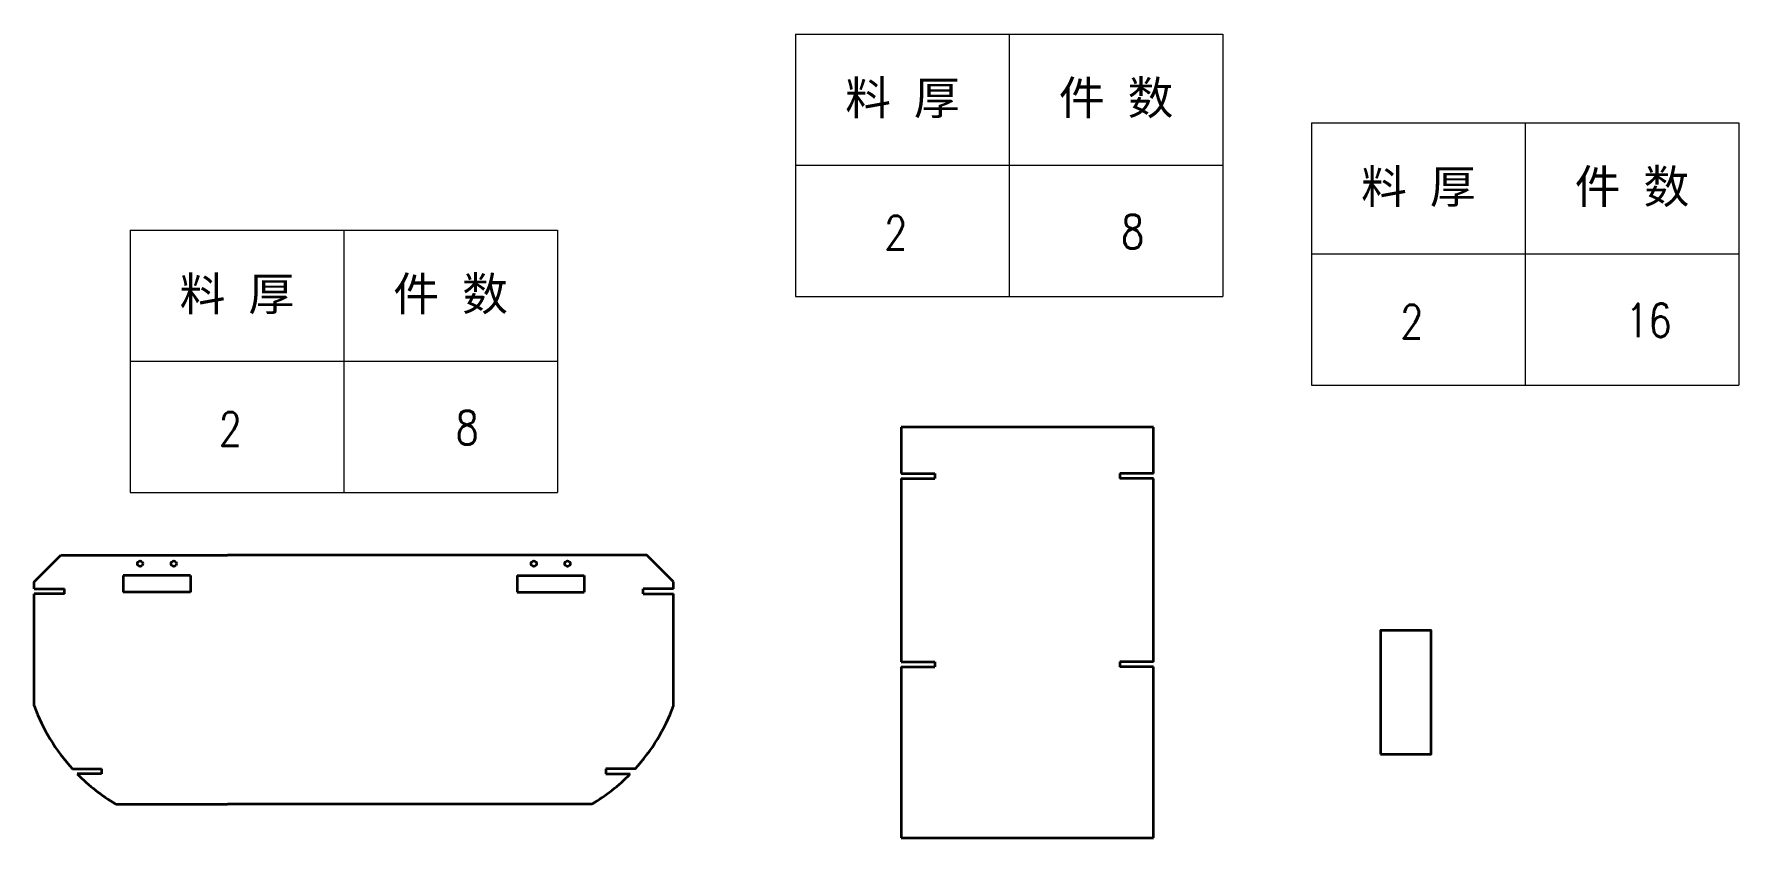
# Model space of a CAD drawing. Header units: millimetres. Extents: x 1333 to 190452, y -42879 to -5704.
# Drawn here: x 176481 to 177494, y -22119 to -21641 of the extents above; entities that cross this region are included whole.
import ezdxf
from ezdxf.enums import TextEntityAlignment as Align

# ---------------------------------------------------------------- set-up
doc = ezdxf.new("R2010")
doc.units = ezdxf.units.MM
doc.header["$LTSCALE"] = 0.5
doc.layers.add('标注线', color=3, linetype='Continuous', lineweight=18)
doc.layers.add('粗实线', color=7, linetype='Continuous', lineweight=35)
doc.styles.add('DIM', font='romans.shx', dxfattribs={"width": 0.8, "bigfont": 'bigfont.shx'})
doc.styles.get("Standard").update_dxf_attribs({"font": 'simplex.shx'})

# ---------------------------------------------------------------- blocks, each defined once
blk = doc.blocks.new('*T483')
at = {"color": 0, "linetype": 'ByBlock', "lineweight": -2, "transparency": 16777216}
for p, q in [((0, 0), (127, 0)), ((0, 0), (0, -78)), ((63.5, 0), (63.5, -78)), ((127, 0), (127, -78)), ((0, -39), (127, -39)), ((0, -78), (127, -78))]:
    blk.add_line(p, q, dxfattribs=at)
at = {"color": 0, "transparency": 16777216, "char_height": 10, "width": 60.5, "attachment_point": 5}
for s, insert in [('{\\fSimSun|b0|i0|c134|p2;料 厚}', (31.75, -19.5)), ('{\\fSimSun|b0|i0|c134|p2;件 数}', (95.25, -19.5))]:
    blk.add_mtext(s, dxfattribs=dict(at, insert=insert))
blk = doc.blocks.new('拆图参数')
blk.add_blockref('*T483', (-63.5, 78))
at = {"style": 'DIM', "width": 0.8}
blk.add_attdef('6', text='', height=10, dxfattribs=at).set_placement((-37.13, 18.91), align=Align.MIDDLE_LEFT)
blk.add_attdef('1', text='', height=10, dxfattribs=at).set_placement((36.65, 19.27), align=Align.MIDDLE_CENTER)

msp = doc.modelspace()

# ---------------------------------------------------------------- linework, layer by layer
at = {"layer": '粗实线'}
for p, q in [((177146.446, -21874.392), (176996.446, -21874.392)), ((176996.446, -21874.392), (176996.446, -21901.942)), ((177146.446, -21901.942), (177146.446, -21874.392)), ((176996.446, -21901.942), (177016.446, -21901.942)), ((177016.446, -21901.942), (177016.446, -21904.942)), ((177126.446, -21901.942), (177126.446, -21904.942)), ((177146.446, -21901.942), (177126.446, -21901.942)), ((176996.446, -21904.942), (177016.446, -21904.942)), ((176996.446, -21904.942), (176996.446, -22013.982)), ((177146.446, -21904.942), (177126.446, -21904.942)), ((177146.446, -22013.982), (177146.446, -21904.942)), ((176481.224, -21966.361), (176497.052, -21950.533)), ((176497.052, -21950.533), (176596.224, -21950.533)), ((176746.224, -21950.533), (176596.224, -21950.533)), ((176845.395, -21950.533), (176746.224, -21950.533)), ((176861.224, -21966.361), (176845.395, -21950.533)), ((176574.224, -21962.533), (176534.224, -21962.533)), ((176534.224, -21962.533), (176534.224, -21972.533)), ((176574.224, -21962.533), (176574.224, -21972.533)), ((176768.224, -21962.533), (176768.224, -21972.533)), ((176768.224, -21962.533), (176808.224, -21962.533)), ((176808.224, -21962.533), (176808.224, -21972.533)), ((176481.224, -21970.533), (176481.224, -21966.361)), ((176481.224, -21970.533), (176499.224, -21970.533)), ((176499.224, -21973.533), (176481.224, -21973.533)), ((176481.224, -22040.175), (176481.224, -21973.533)), ((176499.224, -21973.533), (176499.224, -21970.533)), ((176574.224, -21972.533), (176534.224, -21972.533)), ((176768.224, -21972.533), (176808.224, -21972.533)), ((176843.224, -21973.533), (176843.224, -21970.533)), ((176861.224, -21970.533), (176843.224, -21970.533)), ((176843.224, -21973.533), (176861.224, -21973.533)), ((176861.224, -21970.533), (176861.224, -21966.361)), ((176861.224, -22040.175), (176861.224, -21973.533)), ((176996.446, -22013.982), (177016.446, -22013.982)), ((177016.446, -22013.982), (177016.446, -22016.982)), ((177126.446, -22013.982), (177126.446, -22016.982)), ((177146.446, -22013.982), (177126.446, -22013.982)), ((176996.446, -22016.982), (177016.446, -22016.982)), ((176996.446, -22016.982), (176996.446, -22118.632)), ((177146.446, -22016.982), (177126.446, -22016.982)), ((177146.446, -22118.632), (177146.446, -22016.982)), ((176504.034, -22077.533), (176521.343, -22077.533)), ((176521.343, -22080.533), (176506.879, -22080.533)), ((176521.343, -22077.533), (176521.343, -22080.533)), ((176821.104, -22077.533), (176821.104, -22080.533)), ((176838.413, -22077.533), (176821.104, -22077.533)), ((176821.104, -22080.533), (176835.569, -22080.533)), ((176529.773, -22098.533), (176596.224, -22098.533)), ((176746.224, -22098.533), (176596.224, -22098.533)), ((176812.674, -22098.533), (176746.224, -22098.533)), ((176996.446, -22118.632), (177146.446, -22118.632))]:
    msp.add_line(p, q, dxfattribs=at)
msp.add_lwpolyline([(177281.421, -22068.838), (177311.421, -22068.838), (177311.421, -21995.238), (177281.421, -21995.238)], close=True, dxfattribs=at)
for centre in [(176544.224, -21955.533), (176564.224, -21955.533), (176778.224, -21955.533), (176798.224, -21955.533)]:
    msp.add_circle(centre, 1.621, dxfattribs=at)
for centre, start, end in [((176588.442, -22000.351), 200.376432, 222.439588), ((176754.006, -22000.351), 317.560412, 339.623568), ((176588.442, -22000.351), 224.510662, 239.139542), ((176754.006, -22000.351), 300.860458, 315.489338)]:
    msp.add_arc(centre, 114.375, start, end, dxfattribs=at)

# ---------------------------------------------------------------- block references
at = {"layer": '标注线', "xscale": 2, "yscale": 2, "zscale": 2}
for p, values in [((177060.782, -21796.611), {'1': '8', '6': '2'}), ((177367.398, -21849.386), {'1': '16', '6': '2'}), ((176665.268, -21913.19), {'1': '8', '6': '2'})]:
    msp.add_blockref('拆图参数', p, dxfattribs=at).add_auto_attribs(values)

doc.saveas('drawing.dxf')
